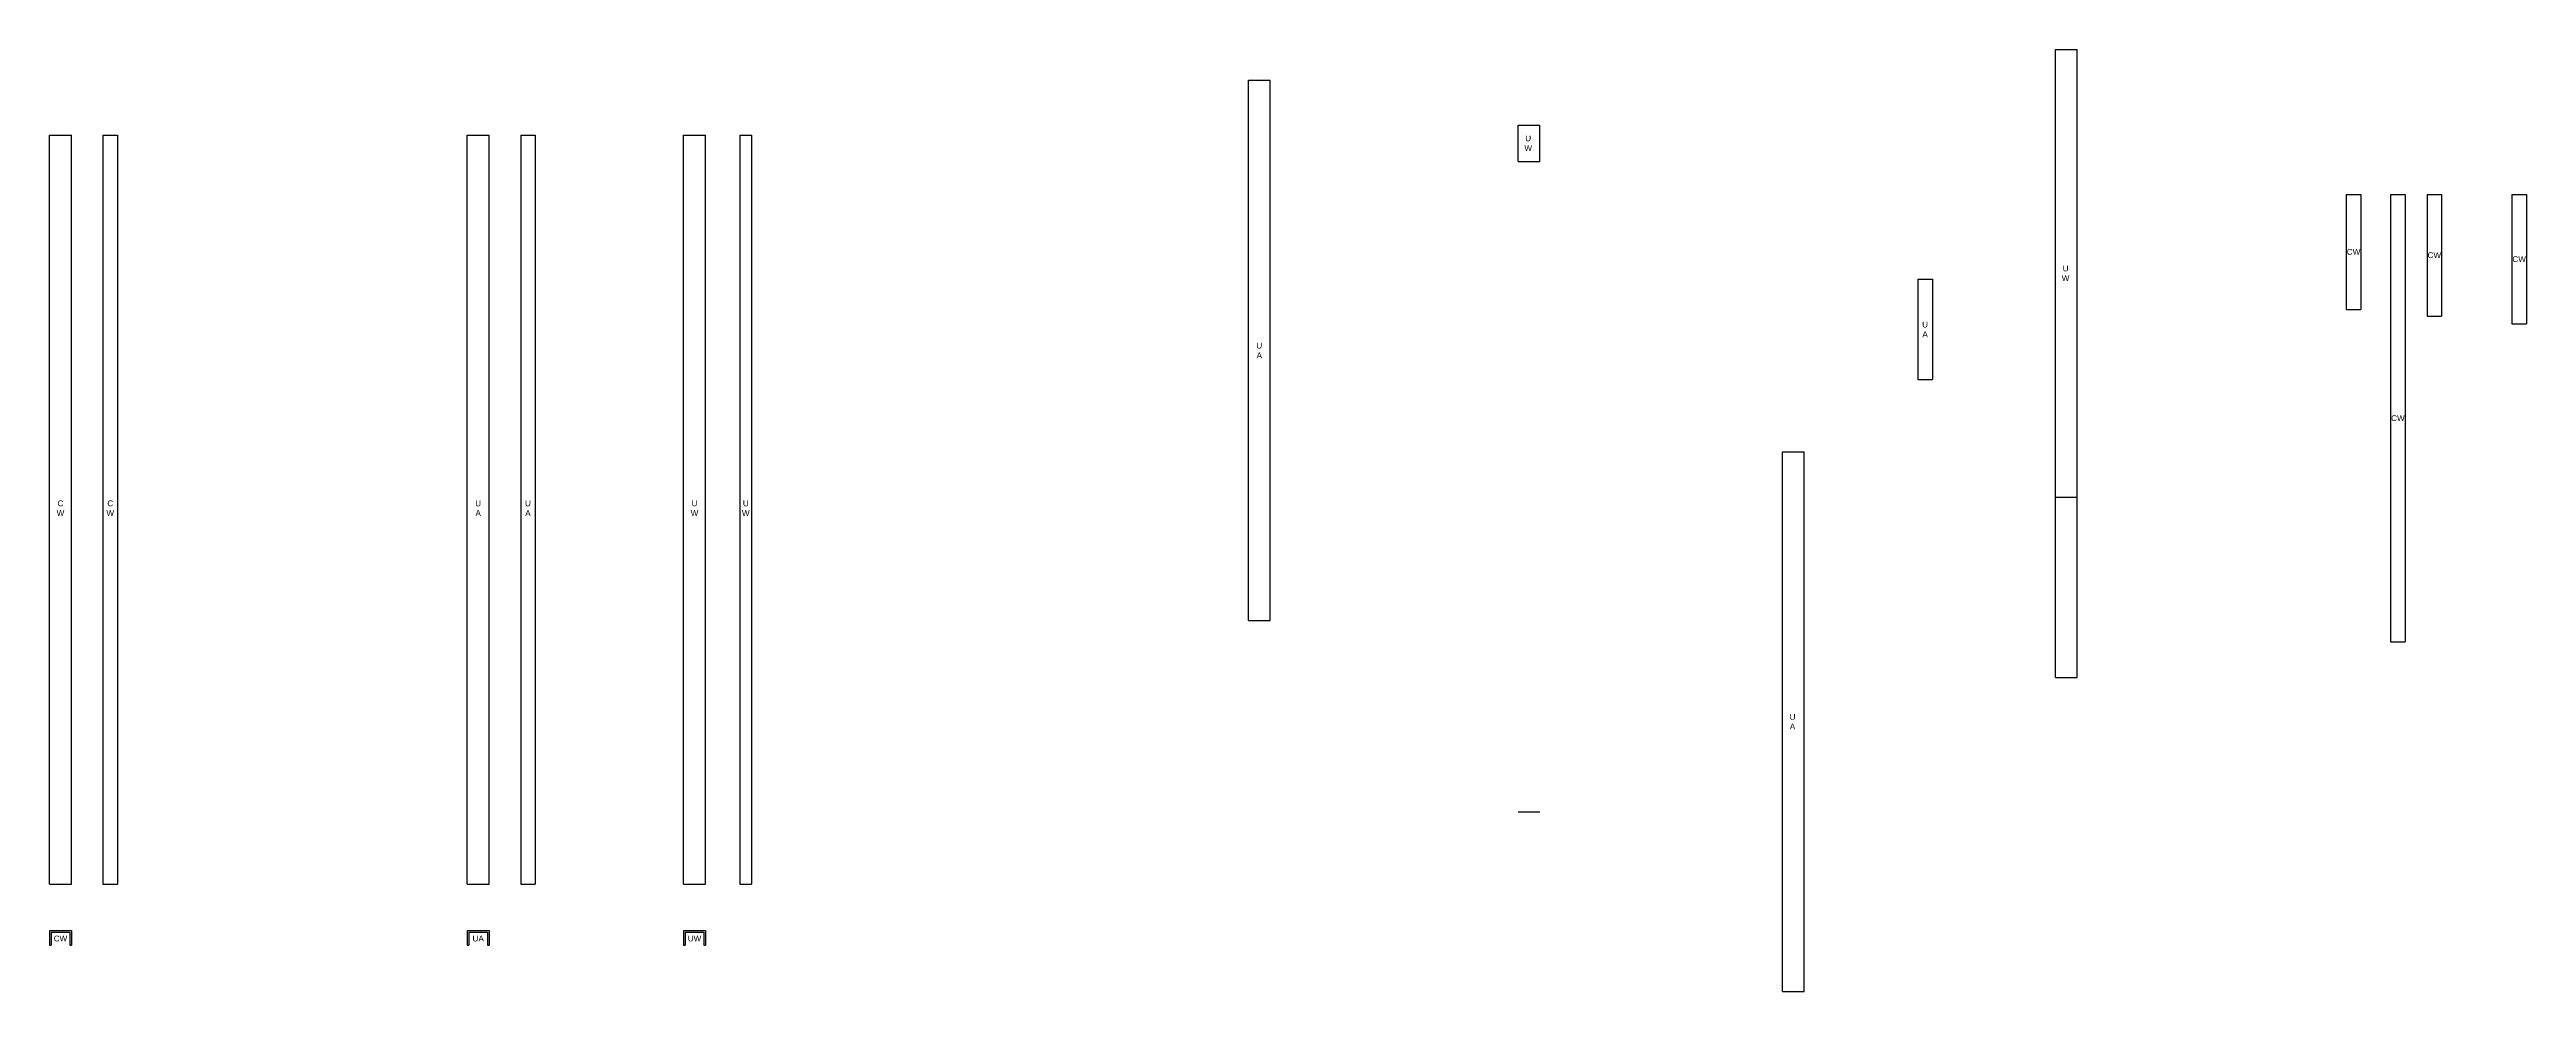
# Model space of a CAD drawing. Header units: millimetres. Extents: x -191 to 6553, y -2393 to 721.
# Drawn here: x 1857 to 2707, y 196 to 519 of the extents above; entities that cross this region are included whole.
import ezdxf

# ---------------------------------------------------------------- set-up
doc = ezdxf.new("R2010")
doc.units = ezdxf.units.MM

msp = doc.modelspace()

# ---------------------------------------------------------------- linework, layer by layer
for p, q in [((2544.91, 303.56), (2544.91, 519.21)), ((2544.91, 519.21), (2552.41, 519.21)), ((2552.41, 303.56), (2552.41, 519.21)), ((2267.95, 323.13), (2267.95, 508.63)), ((2267.95, 508.63), (2275.45, 508.63)), ((2275.45, 323.13), (2275.45, 508.63)), ((2360.48, 480.75), (2360.48, 493.25)), ((2360.48, 493.25), (2367.98, 493.25)), ((2367.98, 480.75), (2367.98, 493.25)), ((1856.51, 232.62), (1856.51, 489.82)), ((1856.51, 489.82), (1864.01, 489.82)), ((1864.01, 232.62), (1864.01, 489.82)), ((1874.85, 489.82), (1879.85, 489.82)), ((1874.85, 489.82), (1874.85, 232.62)), ((1879.85, 489.82), (1879.85, 232.62)), ((1999.86, 232.62), (1999.86, 489.82)), ((1999.86, 489.82), (2007.36, 489.82)), ((2007.36, 232.62), (2007.36, 489.82)), ((2018.2, 489.82), (2023.2, 489.82)), ((2018.2, 489.82), (2018.2, 232.62)), ((2023.2, 489.82), (2023.2, 232.62)), ((2074.11, 232.62), (2074.11, 489.82)), ((2074.11, 489.82), (2081.61, 489.82)), ((2081.61, 232.62), (2081.61, 489.82)), ((2093.45, 489.82), (2097.45, 489.82)), ((2093.45, 489.82), (2093.45, 232.62)), ((2097.45, 489.82), (2097.45, 232.62)), ((2360.48, 480.75), (2367.98, 480.75)), ((2644.75, 469.46), (2649.75, 469.46)), ((2644.75, 469.46), (2644.75, 429.96)), ((2649.75, 469.46), (2649.75, 429.96)), ((2659.96, 469.46), (2664.96, 469.46)), ((2659.96, 469.46), (2659.96, 315.81)), ((2664.96, 469.46), (2664.96, 315.81)), ((2672.47, 469.46), (2677.47, 469.46)), ((2672.47, 469.46), (2672.47, 427.71)), ((2677.47, 469.46), (2677.47, 427.71)), ((2701.58, 469.46), (2706.58, 469.46)), ((2701.58, 469.46), (2701.58, 425.01)), ((2706.58, 469.46), (2706.58, 425.01)), ((2497.68, 440.33), (2502.68, 440.33)), ((2497.68, 440.33), (2497.68, 405.88)), ((2502.68, 440.33), (2502.68, 405.88)), ((2644.75, 429.96), (2649.75, 429.96)), ((2672.47, 427.71), (2677.47, 427.71)), ((2701.58, 425.01), (2706.58, 425.01)), ((2497.68, 405.88), (2502.68, 405.88)), ((2451.2, 195.79), (2451.2, 381.04)), ((2451.2, 381.04), (2458.7, 381.04)), ((2458.7, 195.79), (2458.7, 381.04)), ((2544.91, 365.56), (2552.41, 365.56)), ((2267.95, 323.13), (2275.45, 323.13)), ((2659.96, 315.81), (2664.96, 315.81)), ((2544.91, 303.56), (2552.41, 303.56)), ((2360.48, 257.5), (2367.98, 257.5)), ((1856.51, 232.62), (1864.01, 232.62)), ((1874.85, 232.62), (1879.85, 232.62)), ((1999.86, 232.62), (2007.36, 232.62)), ((2018.2, 232.62), (2023.2, 232.62)), ((2074.11, 232.62), (2081.61, 232.62)), ((2093.45, 232.62), (2097.45, 232.62)), ((1856.51, 216.71), (1856.51, 211.71)), ((1856.51, 216.71), (1864.01, 216.71)), ((1857.01, 216.21), (1857.01, 211.71)), ((1857.01, 216.21), (1863.51, 216.21)), ((1863.51, 216.21), (1863.51, 211.71)), ((1864.01, 216.71), (1864.01, 211.71)), ((1999.86, 216.71), (1999.86, 211.71)), ((1999.86, 216.71), (2007.36, 216.71)), ((2000.36, 216.21), (2000.36, 211.71)), ((2000.36, 216.21), (2006.86, 216.21)), ((2006.86, 216.21), (2006.86, 211.71)), ((2007.36, 216.71), (2007.36, 211.71)), ((2074.11, 216.71), (2074.11, 211.71)), ((2074.11, 216.71), (2081.61, 216.71)), ((2074.61, 216.21), (2074.61, 211.71)), ((2074.61, 216.21), (2081.11, 216.21)), ((2081.11, 216.21), (2081.11, 211.71)), ((2081.61, 216.71), (2081.61, 211.71)), ((1856.51, 211.71), (1857.01, 211.71)), ((1863.51, 211.71), (1864.01, 211.71)), ((1999.86, 211.71), (2000.36, 211.71)), ((2006.86, 211.71), (2007.36, 211.71)), ((2074.11, 211.71), (2074.61, 211.71)), ((2081.11, 211.71), (2081.61, 211.71)), ((2451.2, 195.79), (2458.7, 195.79))]:
    msp.add_line(p, q)

# ---------------------------------------------------------------- texts
at = {"char_height": 2, "attachment_point": 5}
for s, insert, width in [('{\\fArial|b0|i0|c238|p0;U\\PW}', (2363.98, 487), 7), ('{\\fArial|b0|i0|c238|p0;CW}', (2647.25, 449.71), 5), ('{\\fArial|b0|i0|c238|p0;U\\PW}', (2548.41, 442.38), 7), ('{\\fArial|b0|i0|c238|p0;CW}', (2674.97, 448.58), 5), ('{\\fArial|b0|i0|c238|p0;CW}', (2704.08, 447.23), 5), ('{\\fArial|b0|i0|c238|p0;U\\PA}', (2500.18, 423.1), 5), ('{\\fArial|b0|i0|c238|p0;U\\PA}', (2271.7, 415.88), 6.5), ('{\\fArial|b0|i0|c238|p0;CW}', (2662.46, 392.63), 5), ('{\\fArial|b0|i0|c238|p0;C\\PW}', (1860.26, 361.72), 6.5), ('{\\fArial|b0|i0|c238|p0;C\\PW}', (1877.35, 361.72), 5), ('{\\fArial|b0|i0|c238|p0;U\\PA}', (2003.61, 361.72), 6.5), ('{\\fArial|b0|i0|c238|p0;U\\PA}', (2020.7, 361.72), 5), ('{\\fArial|b0|i0|c238|p0;U\\PW}', (2077.86, 361.72), 6.5), ('{\\fArial|b0|i0|c238|p0;U\\PW}', (2095.45, 361.72), 4), ('{\\fArial|b0|i0|c238|p0;U\\PA}', (2454.7, 288.41), 7), ('{\\fArial|b0|i0|c238|p0;CW}', (1860.26, 213.96), 6.5), ('{\\fArial|b0|i0|c238|p0;UA}', (2003.61, 213.96), 6.5), ('{\\fArial|b0|i0|c238|p0;UW}', (2077.86, 213.96), 6.5)]:
    msp.add_mtext(s, dxfattribs=dict(at, insert=insert, width=width))

doc.saveas('drawing.dxf')
